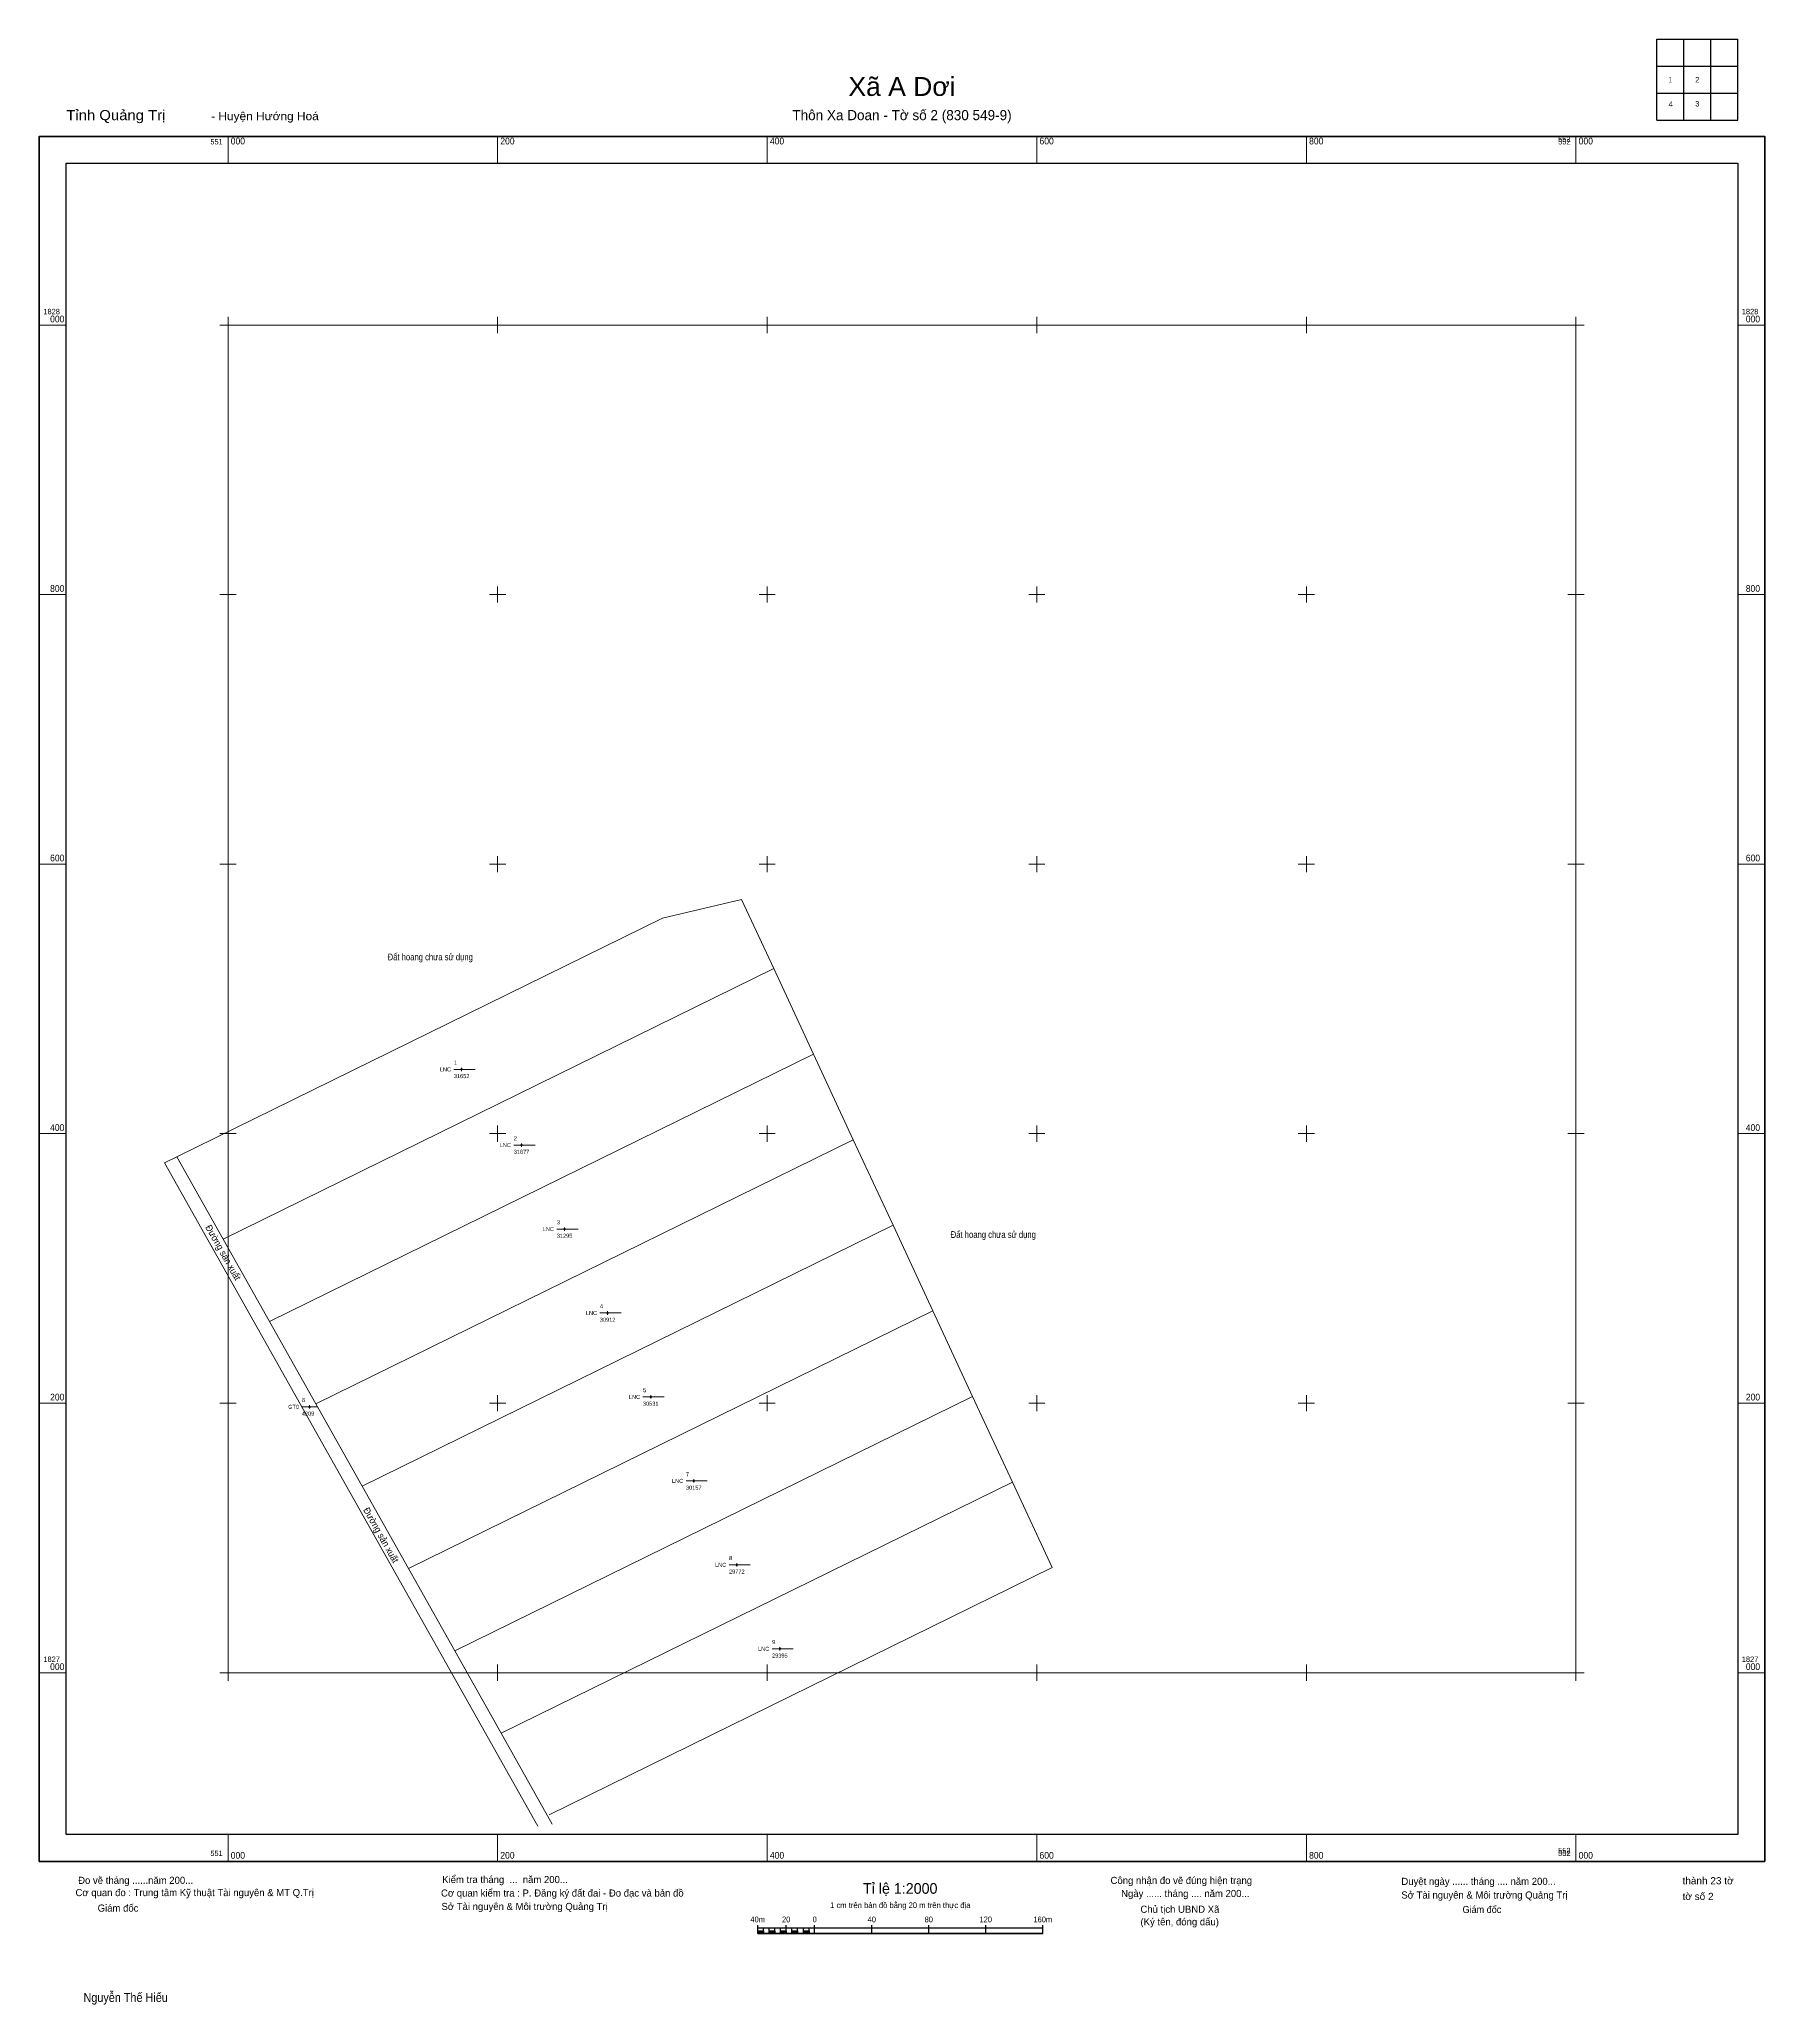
# Model space of a CAD drawing. Header units: metres. Extents: x 550860 to 552140, y 1826754 to 1828212.
import ezdxf
from ezdxf.enums import TextEntityAlignment as Align

# ---------------------------------------------------------------- set-up
doc = ezdxf.new("R2010")
doc.units = ezdxf.units.M
doc.header["$LTSCALE"] = 1.7
doc.layers.add('1', color=7, linetype='Continuous')
for name, color, linetype, lineweight in [('10', 7, 'Continuous', 13), ('23', 7, 'Continuous', 13), ('50', 7, 'Continuous', 13), ('51', 7, 'Continuous', 13), ('63', 7, 'Continuous', 13)]:
    doc.layers.add(name, color=color, linetype=linetype, lineweight=lineweight)

msp = doc.modelspace()

# ---------------------------------------------------------------- hatches: boundary and pattern name
at = {"layer": '51'}
for points in [[(551173.44, 1827447.68, 1), (551173.14, 1827447.68, 1)], [(551217.89, 1827391.53, 1), (551217.59, 1827391.53, 1)], [(551249.81, 1827329.22, 1), (551249.51, 1827329.22, 1)], [(551281.77, 1827266.92, 1), (551281.47, 1827266.92, 1)], [(551060.69, 1827197.28, 1), (551060.39, 1827197.28, 1)], [(551313.72, 1827204.63, 1), (551313.42, 1827204.63, 1)], [(551345.66, 1827142.33, 1), (551345.36, 1827142.33, 1)], [(551377.61, 1827080.04, 1), (551377.31, 1827080.04, 1)], [(551409.53, 1827017.73, 1), (551409.23, 1827017.73, 1)]]:
    msp.add_hatch(color=256, dxfattribs=at).paths.add_polyline_path(points)
at = {"layer": '63'}
for points in [[(551392.93, 1826806.38), (551392.93, 1826808.52), (551397.21, 1826808.52), (551397.21, 1826806.38)], [(551401.43, 1826806.38), (551401.43, 1826808.52), (551405.63, 1826808.52), (551405.63, 1826806.38)], [(551409.85, 1826806.38), (551409.85, 1826808.52), (551414.13, 1826808.52), (551414.13, 1826806.38)], [(551418.33, 1826806.38), (551418.33, 1826808.52), (551422.57, 1826808.52), (551422.57, 1826806.38)], [(551426.83, 1826806.38), (551426.83, 1826808.52), (551431.05, 1826808.52), (551431.05, 1826806.38)]]:
    msp.add_hatch(color=256, dxfattribs=at).paths.add_polyline_path(points)

# ---------------------------------------------------------------- linework, layer by layer
at = {"layer": '10'}
for p, q in [((551404.8, 1827522.47), (551434.31, 1827458.96)), ((551434.31, 1827458.96), (551030.66, 1827260.59)), ((551434.31, 1827458.96), (551463.82, 1827395.47)), ((550961.9, 1827382.79), (550952.91, 1827378.37)), ((551463.82, 1827395.47), (551065.05, 1827199.48)), ((551463.82, 1827395.47), (551493.33, 1827331.98)), ((550987.29, 1827317.27), (550952.91, 1827378.37)), ((551493.33, 1827331.98), (551099.43, 1827138.38)), ((551493.33, 1827331.98), (551522.84, 1827268.49)), ((551021.67, 1827256.17), (550987.29, 1827317.27)), ((551030.66, 1827260.59), (550996.28, 1827321.69)), ((551522.84, 1827268.49), (551133.81, 1827077.29)), ((551522.84, 1827268.49), (551552.35, 1827204.99)), ((551056.05, 1827195.07), (551021.67, 1827256.17)), ((551065.05, 1827199.48), (551030.66, 1827260.59)), ((551090.43, 1827133.97), (551056.05, 1827195.07)), ((551099.43, 1827138.38), (551065.05, 1827199.48)), ((551552.35, 1827204.99), (551168.19, 1827016.18)), ((551552.35, 1827204.99), (551581.86, 1827141.49)), ((551124.81, 1827072.87), (551090.43, 1827133.97)), ((551133.81, 1827077.29), (551099.43, 1827138.38)), ((551581.86, 1827141.49), (551202.56, 1826955.09)), ((551581.86, 1827141.49), (551611.36, 1827078)), ((551168.19, 1827016.18), (551133.81, 1827077.29)), ((551611.36, 1827078), (551238.28, 1826894.63)), ((551229.85, 1826886.25), (551124.81, 1827072.87)), ((551202.56, 1826955.09), (551168.19, 1827016.18)), ((551240.57, 1826887.54), (551202.56, 1826955.09))]:
    msp.add_line(p, q, dxfattribs=at)
for points in [[(551404.8, 1827522.47), (551381, 1827573.68), (551322.23, 1827559.88), (550961.9, 1827382.79)], [(551404.8, 1827522.47), (550996.28, 1827321.69), (550961.9, 1827382.79)]]:
    msp.add_lwpolyline(points, dxfattribs=at)
at = {"layer": '23'}
for p, q in [((551000, 1827000), (551000, 1828000)), ((551000, 1828000), (552000, 1828000)), ((552000, 1827000), (552000, 1828000)), ((551000, 1827000), (552000, 1827000))]:
    msp.add_line(p, q, dxfattribs=at)
at = {"layer": '50'}
for p, q in [((551167.54, 1827447.68), (551183.29, 1827447.68)), ((551211.99, 1827391.53), (551227.74, 1827391.53)), ((551243.91, 1827329.22), (551259.66, 1827329.22)), ((551275.87, 1827266.92), (551291.62, 1827266.92)), ((551054.79, 1827197.28), (551066.29, 1827197.28)), ((551307.82, 1827204.63), (551323.57, 1827204.63)), ((551339.76, 1827142.33), (551355.51, 1827142.33)), ((551371.71, 1827080.04), (551387.46, 1827080.04)), ((551403.63, 1827017.73), (551419.38, 1827017.73))]:
    msp.add_line(p, q, dxfattribs=at)
at = {"layer": '51'}
for p, q in [((551172.66, 1827447.68), (551172.04, 1827447.68)), ((551173.29, 1827448.93), (551173.29, 1827448.3)), ((551173.29, 1827447.06), (551173.29, 1827446.43)), ((551174.54, 1827447.68), (551173.92, 1827447.68)), ((551217.12, 1827391.53), (551216.49, 1827391.53)), ((551217.74, 1827392.78), (551217.74, 1827392.16)), ((551217.74, 1827390.9), (551217.74, 1827390.28)), ((551218.99, 1827391.53), (551218.36, 1827391.53)), ((551249.04, 1827329.22), (551248.41, 1827329.22)), ((551249.66, 1827330.47), (551249.66, 1827329.84)), ((551249.66, 1827328.6), (551249.66, 1827327.97)), ((551250.91, 1827329.22), (551250.28, 1827329.22)), ((551281, 1827266.92), (551280.37, 1827266.92)), ((551281.62, 1827268.17), (551281.62, 1827267.54)), ((551281.62, 1827266.3), (551281.62, 1827265.67)), ((551282.87, 1827266.92), (551282.24, 1827266.92)), ((551059.92, 1827197.28), (551059.29, 1827197.28)), ((551060.54, 1827198.53), (551060.54, 1827197.9)), ((551060.54, 1827196.66), (551060.54, 1827196.03)), ((551061.79, 1827197.28), (551061.16, 1827197.28)), ((551312.94, 1827204.63), (551312.32, 1827204.63)), ((551313.57, 1827205.88), (551313.57, 1827205.26)), ((551313.57, 1827204), (551313.57, 1827203.38)), ((551314.82, 1827204.63), (551314.19, 1827204.63)), ((551344.88, 1827142.33), (551344.26, 1827142.33)), ((551345.51, 1827143.58), (551345.51, 1827142.96)), ((551345.51, 1827141.7), (551345.51, 1827141.08)), ((551346.76, 1827142.33), (551346.14, 1827142.33)), ((551376.84, 1827080.04), (551376.21, 1827080.04)), ((551377.46, 1827081.29), (551377.46, 1827080.66)), ((551377.46, 1827079.42), (551377.46, 1827078.79)), ((551378.71, 1827080.04), (551378.08, 1827080.04)), ((551408.76, 1827017.73), (551408.13, 1827017.73)), ((551409.38, 1827018.98), (551409.38, 1827018.36)), ((551409.38, 1827017.1), (551409.38, 1827016.48)), ((551410.63, 1827017.73), (551410, 1827017.73))]:
    msp.add_line(p, q, dxfattribs=at)
for points in [[(551173.29, 1827448.3), (551172.66, 1827447.68), (551173.29, 1827447.06), (551173.92, 1827447.68)], [(551217.74, 1827392.16), (551217.12, 1827391.53), (551217.74, 1827390.9), (551218.36, 1827391.53)], [(551249.66, 1827329.84), (551249.04, 1827329.22), (551249.66, 1827328.6), (551250.28, 1827329.22)], [(551281.62, 1827267.54), (551281, 1827266.92), (551281.62, 1827266.3), (551282.24, 1827266.92)], [(551060.54, 1827197.9), (551059.92, 1827197.28), (551060.54, 1827196.66), (551061.16, 1827197.28)], [(551313.57, 1827205.26), (551312.94, 1827204.63), (551313.57, 1827204), (551314.19, 1827204.63)], [(551345.51, 1827142.96), (551344.88, 1827142.33), (551345.51, 1827141.7), (551346.14, 1827142.33)], [(551377.46, 1827080.66), (551376.84, 1827080.04), (551377.46, 1827079.42), (551378.08, 1827080.04)], [(551409.38, 1827018.36), (551408.76, 1827017.73), (551409.38, 1827017.1), (551410, 1827017.73)]]:
    msp.add_lwpolyline(points, close=True, dxfattribs=at)
for centre in [(551173.29, 1827447.68), (551217.74, 1827391.53), (551249.66, 1827329.22), (551281.62, 1827266.92), (551060.54, 1827197.28), (551313.57, 1827204.63), (551345.51, 1827142.33), (551377.46, 1827080.04), (551409.38, 1827017.73)]:
    msp.add_circle(centre, 0.15, dxfattribs=at)
at = {"layer": '63', "lineweight": 25}
for p, q in [((552060, 1828212), (552120, 1828212)), ((552060, 1828152), (552060, 1828212)), ((552080, 1828152), (552080, 1828212)), ((552100, 1828152), (552100, 1828212)), ((552060, 1828192), (552120, 1828192)), ((552060, 1828172), (552120, 1828172)), ((551392.93, 1826806.38), (551392.93, 1826812.72)), ((551414.13, 1826806.38), (551414.13, 1826812.72)), ((551435.21, 1826806.38), (551435.21, 1826812.72)), ((551477.59, 1826806.38), (551477.59, 1826812.72)), ((551519.87, 1826806.38), (551519.87, 1826812.72)), ((551562.19, 1826806.38), (551562.19, 1826812.72)), ((551604.51, 1826806.38), (551604.51, 1826812.72)), ((551392.93, 1826810.62), (551604.51, 1826810.62)), ((551392.93, 1826806.38), (551392.93, 1826810.62)), ((551397.21, 1826806.38), (551397.21, 1826810.62)), ((551401.43, 1826806.38), (551401.43, 1826810.62)), ((551405.63, 1826806.38), (551405.63, 1826810.62)), ((551409.85, 1826806.38), (551409.85, 1826810.62)), ((551414.13, 1826806.38), (551414.13, 1826810.62)), ((551418.33, 1826806.38), (551418.33, 1826810.62)), ((551422.57, 1826806.38), (551422.57, 1826810.62)), ((551426.83, 1826806.38), (551426.83, 1826810.62)), ((551431.05, 1826806.38), (551431.05, 1826810.62))]:
    msp.add_line(p, q, dxfattribs=at)
at = {"layer": '63'}
for p, q in [((551000, 1828120), (551000, 1828140)), ((551200, 1828120), (551200, 1828140)), ((551400, 1828120), (551400, 1828140)), ((551600, 1828120), (551600, 1828140)), ((551800, 1828120), (551800, 1828140)), ((552000, 1828120), (552000, 1828140)), ((550860, 1828000), (550880, 1828000)), ((550994, 1828000), (551006, 1828000)), ((551000, 1827994), (551000, 1828006)), ((551194, 1828000), (551206, 1828000)), ((551200, 1827994), (551200, 1828006)), ((551394, 1828000), (551406, 1828000)), ((551400, 1827994), (551400, 1828006)), ((551594, 1828000), (551606, 1828000)), ((551600, 1827994), (551600, 1828006)), ((551794, 1828000), (551806, 1828000)), ((551800, 1827994), (551800, 1828006)), ((551994, 1828000), (552006, 1828000)), ((552000, 1827994), (552000, 1828006)), ((552120, 1828000), (552140, 1828000)), ((551000, 1827794), (551000, 1827806)), ((551200, 1827794), (551200, 1827806)), ((551400, 1827794), (551400, 1827806)), ((551600, 1827794), (551600, 1827806)), ((551800, 1827794), (551800, 1827806)), ((552000, 1827794), (552000, 1827806)), ((550860, 1827800), (550880, 1827800)), ((550994, 1827800), (551006, 1827800)), ((551194, 1827800), (551206, 1827800)), ((551394, 1827800), (551406, 1827800)), ((551594, 1827800), (551606, 1827800)), ((551794, 1827800), (551806, 1827800)), ((551994, 1827800), (552006, 1827800)), ((552120, 1827800), (552140, 1827800)), ((550860, 1827600), (550880, 1827600)), ((550994, 1827600), (551006, 1827600)), ((551000, 1827594), (551000, 1827606)), ((551194, 1827600), (551206, 1827600)), ((551200, 1827594), (551200, 1827606)), ((551394, 1827600), (551406, 1827600)), ((551400, 1827594), (551400, 1827606)), ((551594, 1827600), (551606, 1827600)), ((551600, 1827594), (551600, 1827606)), ((551794, 1827600), (551806, 1827600)), ((551800, 1827594), (551800, 1827606)), ((551994, 1827600), (552006, 1827600)), ((552000, 1827594), (552000, 1827606)), ((552120, 1827600), (552140, 1827600)), ((550860, 1827400), (550880, 1827400)), ((550994, 1827400), (551006, 1827400)), ((551000, 1827394), (551000, 1827406)), ((551194, 1827400), (551206, 1827400)), ((551200, 1827394), (551200, 1827406)), ((551394, 1827400), (551406, 1827400)), ((551400, 1827394), (551400, 1827406)), ((551594, 1827400), (551606, 1827400)), ((551600, 1827394), (551600, 1827406)), ((551794, 1827400), (551806, 1827400)), ((551800, 1827394), (551800, 1827406)), ((551994, 1827400), (552006, 1827400)), ((552000, 1827394), (552000, 1827406)), ((552120, 1827400), (552140, 1827400)), ((550860, 1827200), (550880, 1827200)), ((550994, 1827200), (551006, 1827200)), ((551000, 1827194), (551000, 1827206)), ((551194, 1827200), (551206, 1827200)), ((551200, 1827194), (551200, 1827206)), ((551394, 1827200), (551406, 1827200)), ((551400, 1827194), (551400, 1827206)), ((551594, 1827200), (551606, 1827200)), ((551600, 1827194), (551600, 1827206)), ((551794, 1827200), (551806, 1827200)), ((551800, 1827194), (551800, 1827206)), ((551994, 1827200), (552006, 1827200)), ((552000, 1827194), (552000, 1827206)), ((552120, 1827200), (552140, 1827200)), ((551000, 1826994), (551000, 1827006)), ((551200, 1826994), (551200, 1827006)), ((551400, 1826994), (551400, 1827006)), ((551600, 1826994), (551600, 1827006)), ((551800, 1826994), (551800, 1827006)), ((552000, 1826994), (552000, 1827006)), ((550860, 1827000), (550880, 1827000)), ((550994, 1827000), (551006, 1827000)), ((551194, 1827000), (551206, 1827000)), ((551394, 1827000), (551406, 1827000)), ((551594, 1827000), (551606, 1827000)), ((551794, 1827000), (551806, 1827000)), ((551994, 1827000), (552006, 1827000)), ((552120, 1827000), (552140, 1827000)), ((551000, 1826860), (551000, 1826880)), ((551200, 1826860), (551200, 1826880)), ((551400, 1826860), (551400, 1826880)), ((551600, 1826860), (551600, 1826880)), ((551800, 1826860), (551800, 1826880)), ((552000, 1826860), (552000, 1826880))]:
    msp.add_line(p, q, dxfattribs=at)
at = {"layer": '63', "lineweight": 40}
msp.add_line((551392.93, 1826806.38), (551604.51, 1826806.38), dxfattribs=at)
at = {"layer": '63', "lineweight": 25}
msp.add_lwpolyline([(552060, 1828152), (552120, 1828152), (552120, 1828212)], dxfattribs=at)
at = {"layer": '63', "lineweight": 40}
msp.add_lwpolyline([(550860, 1826860), (550860, 1828140), (552140, 1828140), (552140, 1826860)], close=True, dxfattribs=at)
at = {"layer": '63', "lineweight": 25}
for points in [[(550880, 1826880), (550880, 1828120), (552120, 1828120), (552120, 1826880)], [(551392.93, 1826806.38), (551392.93, 1826808.52), (551397.21, 1826808.52), (551397.21, 1826806.38)], [(551401.43, 1826806.38), (551401.43, 1826808.52), (551405.63, 1826808.52), (551405.63, 1826806.38)], [(551409.85, 1826806.38), (551409.85, 1826808.52), (551414.13, 1826808.52), (551414.13, 1826806.38)], [(551418.33, 1826806.38), (551418.33, 1826808.52), (551422.57, 1826808.52), (551422.57, 1826806.38)], [(551426.83, 1826806.38), (551426.83, 1826808.52), (551431.05, 1826808.52), (551431.05, 1826806.38)]]:
    msp.add_lwpolyline(points, close=True, dxfattribs=at)

# ---------------------------------------------------------------- texts
at = {"layer": '1'}
for s, height, width, p in [('4', 4, 0.9, (552070.26, 1828161.93)), ('Đất hoang chưa sử dụng', 5, 0.85, (551150.01, 1827528.59)), ('Đất hoang chưa sử dụng', 5, 0.85, (551567.72, 1827322.64))]:
    msp.add_text(s, height=height, dxfattribs=dict(at, width=width)).set_placement(p, align=Align.CENTER)
at = {"layer": '1', "width": 0.95}
for p in [(550994.19, 1827310.57), (551111.34, 1827100.88)]:
    msp.add_text('Đường sản xuất', height=5, rotation=299.366, dxfattribs=at).set_placement(p, align=Align.CENTER)
at = {"layer": '50'}
for s, width, p in [('1', 0.8, (551167.54, 1827451.18)), ('2', 1.05, (551211.99, 1827395.03)), ('3', 1.05, (551243.91, 1827332.72)), ('4', 1.1, (551275.87, 1827270.42)), ('5', 1.1, (551307.82, 1827208.13)), ('6', 1.1, (551054.79, 1827200.78)), ('30531', 0.95, (551307.82, 1827198.13)), ('8', 1.1, (551371.71, 1827083.54)), ('9', 1.1, (551403.63, 1827021.23))]:
    msp.add_text(s, height=3, dxfattribs=dict(at, width=width)).set_placement(p)
for s, p in [('LNC', (551165.44, 1827446.18)), ('LNC', (551209.89, 1827390.03)), ('LNC', (551241.81, 1827327.72)), ('LNC', (551273.77, 1827265.42)), ('LNC', (551305.72, 1827203.13)), ('GT0', (551052.69, 1827195.78)), ('LNC', (551337.66, 1827140.83)), ('LNC', (551369.61, 1827078.54)), ('LNC', (551401.53, 1827016.23))]:
    msp.add_text(s, height=3, dxfattribs=at).set_placement(p, align=Align.RIGHT)
for s, p in [('31652', (551167.54, 1827441.18)), ('31677', (551211.99, 1827385.03)), ('31295', (551243.91, 1827322.72)), ('30912', (551275.87, 1827260.42)), ('4209', (551054.79, 1827190.78)), ('7', (551339.76, 1827145.83)), ('30157', (551339.76, 1827135.83)), ('29772', (551371.71, 1827073.54)), ('29395', (551403.63, 1827011.23))]:
    msp.add_text(s, height=3, dxfattribs=at).set_placement(p)
at = {"layer": '63'}
for s, height, width, p in [('Xã A Dơi', 14, 1.05, (551500, 1828170)), ('1', 4, 0.65, (552070, 1828180)), ('2', 4, 0.85, (552090.01, 1828180)), ('3', 4, 0.9, (552090, 1828162.17)), ('40m', 4.232, 0.95, (551392.93, 1826814.82)), ('20', 4.232, 0.95, (551414.07, 1826814.82)), ('0', 4.23, 0.9, (551435.25, 1826814.82)), ('40', 4.232, 0.95, (551477.57, 1826814.82)), ('80', 4.232, 0.95, (551519.85, 1826814.82)), ('120', 4.232, 0.95, (551562.14, 1826814.82)), ('160m', 4.232, 0.95, (551604.46, 1826814.82))]:
    msp.add_text(s, height=height, dxfattribs=dict(at, width=width)).set_placement(p, align=Align.CENTER)
for s, height, width, p in [('Tỉnh Quảng Trị', 7.5, 1.1, (550880, 1828152)), (' - Huyện Hướng Hoá', 6, 1.1, (550985, 1828152)), ('000', 5, 0.95, (551002, 1828134)), ('200', 5, 0.95, (551202, 1828134)), ('400', 5, 0.95, (551402, 1828134)), ('600', 5, 0.95, (551602, 1828134)), ('800', 5, 0.95, (551802, 1828134)), ('000', 5, 0.95, (552002, 1828134)), ('1828', 4, 0.95, (550863, 1828008)), ('1828', 4, 0.95, (550863, 1828008)), ('1828', 4, 0.95, (552123, 1828008)), ('1828', 4, 0.95, (552123, 1828008)), ('000', 5, 0.95, (550868, 1828002)), ('000', 5, 0.95, (552126, 1828002)), ('800', 5, 0.95, (550868, 1827802)), ('800', 5, 0.95, (552126, 1827802)), ('600', 5, 0.95, (550868, 1827602)), ('600', 5, 0.95, (552126, 1827602)), ('400', 5, 0.95, (550868, 1827402)), ('400', 5, 0.95, (552126, 1827402)), ('200', 5, 0.95, (550868, 1827202)), ('200', 5, 0.95, (552126, 1827202)), ('1827', 4, 0.95, (550863, 1827008)), ('000', 5, 0.95, (550868, 1827002)), ('1827', 4, 0.95, (552123, 1827008)), ('000', 5, 0.95, (552126, 1827002)), ('000', 5, 0.95, (551002, 1826862)), ('200', 5, 0.95, (551202, 1826862)), ('400', 5, 0.95, (551402, 1826862)), ('600', 5, 0.95, (551602, 1826862)), ('800', 5, 0.95, (551802, 1826862)), ('000', 5, 0.95, (552002, 1826862)), ('thành 23 tờ', 5.29, 1.05, (552079.05, 1826843)), ('Giám đốc ', 5.29, 0.95, (551915.84, 1826821.66)), ('tờ số 2', 5.29, 1.05, (552079.05, 1826831.36)), ('Nguyễn Thế Hiếu', 6.68, 0.9, (550892.76, 1826755.68))]:
    msp.add_text(s, height=height, dxfattribs=dict(at, width=width)).set_placement(p)
for s, height, p in [('Thôn Xa Doan - Tờ số 2 (830 549-9)', 7.5, (551500.01, 1828152)), ('Tỉ lệ 1:2000', 7.902, (551498.69, 1826835.98)), ('1 cm trên bản đồ bằng 20 m trên thực địa', 4.232, (551498.74, 1826825.36))]:
    msp.add_text(s, height=height, dxfattribs=at).set_placement(p, align=Align.CENTER)
for s, width, p in [('552', 0.95, (551996, 1828136)), ('551', 0.85, (550996, 1828134)), ('552', 0.95, (551996, 1828134)), ('551', 0.85, (550996, 1826864)), ('552', 0.95, (551996, 1826866)), ('552', 0.95, (551996, 1826864))]:
    msp.add_text(s, height=4, dxfattribs=dict(at, width=width)).set_placement(p, align=Align.RIGHT)
for s, height, p in [('Đo vẽ tháng ......năm 200...', 5.29, (550888.8, 1826843.3)), ('Kiểm tra tháng  ...  năm 200...', 5.29, (551158.9, 1826843.9)), ('Công nhận đo vẽ đúng hiện trạng', 5.29, (551654.71, 1826843.24)), ('Duyệt ngày ...... tháng .... năm 200...', 5.29, (551870.47, 1826842.54)), ('Cơ quan đo : Trung tâm Kỹ thuật Tài nguyên & MT Q.Trị', 5.29, (550886.82, 1826834.22)), ('Giám đốc', 5.29, (550903.28, 1826822.7)), ('Cơ quan kiểm tra : P. Đăng ký đất đai - Đo đạc và bản đồ', 5.29, (551158, 1826833.88)), ('Sở Tài nguyên & Môi trường Quảng Trị', 5.29, (551158.36, 1826823.92)), ('Ngày ...... tháng .... năm 200...', 5.29, (551662.57, 1826833.54)), ('Chủ tịch UBND Xã', 5.29, (551676.88, 1826821.86)), ('Sở Tài nguyên & Môi trường Quảng Trị', 5.29, (551870.44, 1826832.4)), ('(Ký tên, đóng dấu) ', 5.287, (551676.94, 1826812.54))]:
    msp.add_text(s, height=height, dxfattribs=at).set_placement(p)

doc.saveas('drawing.dxf')
